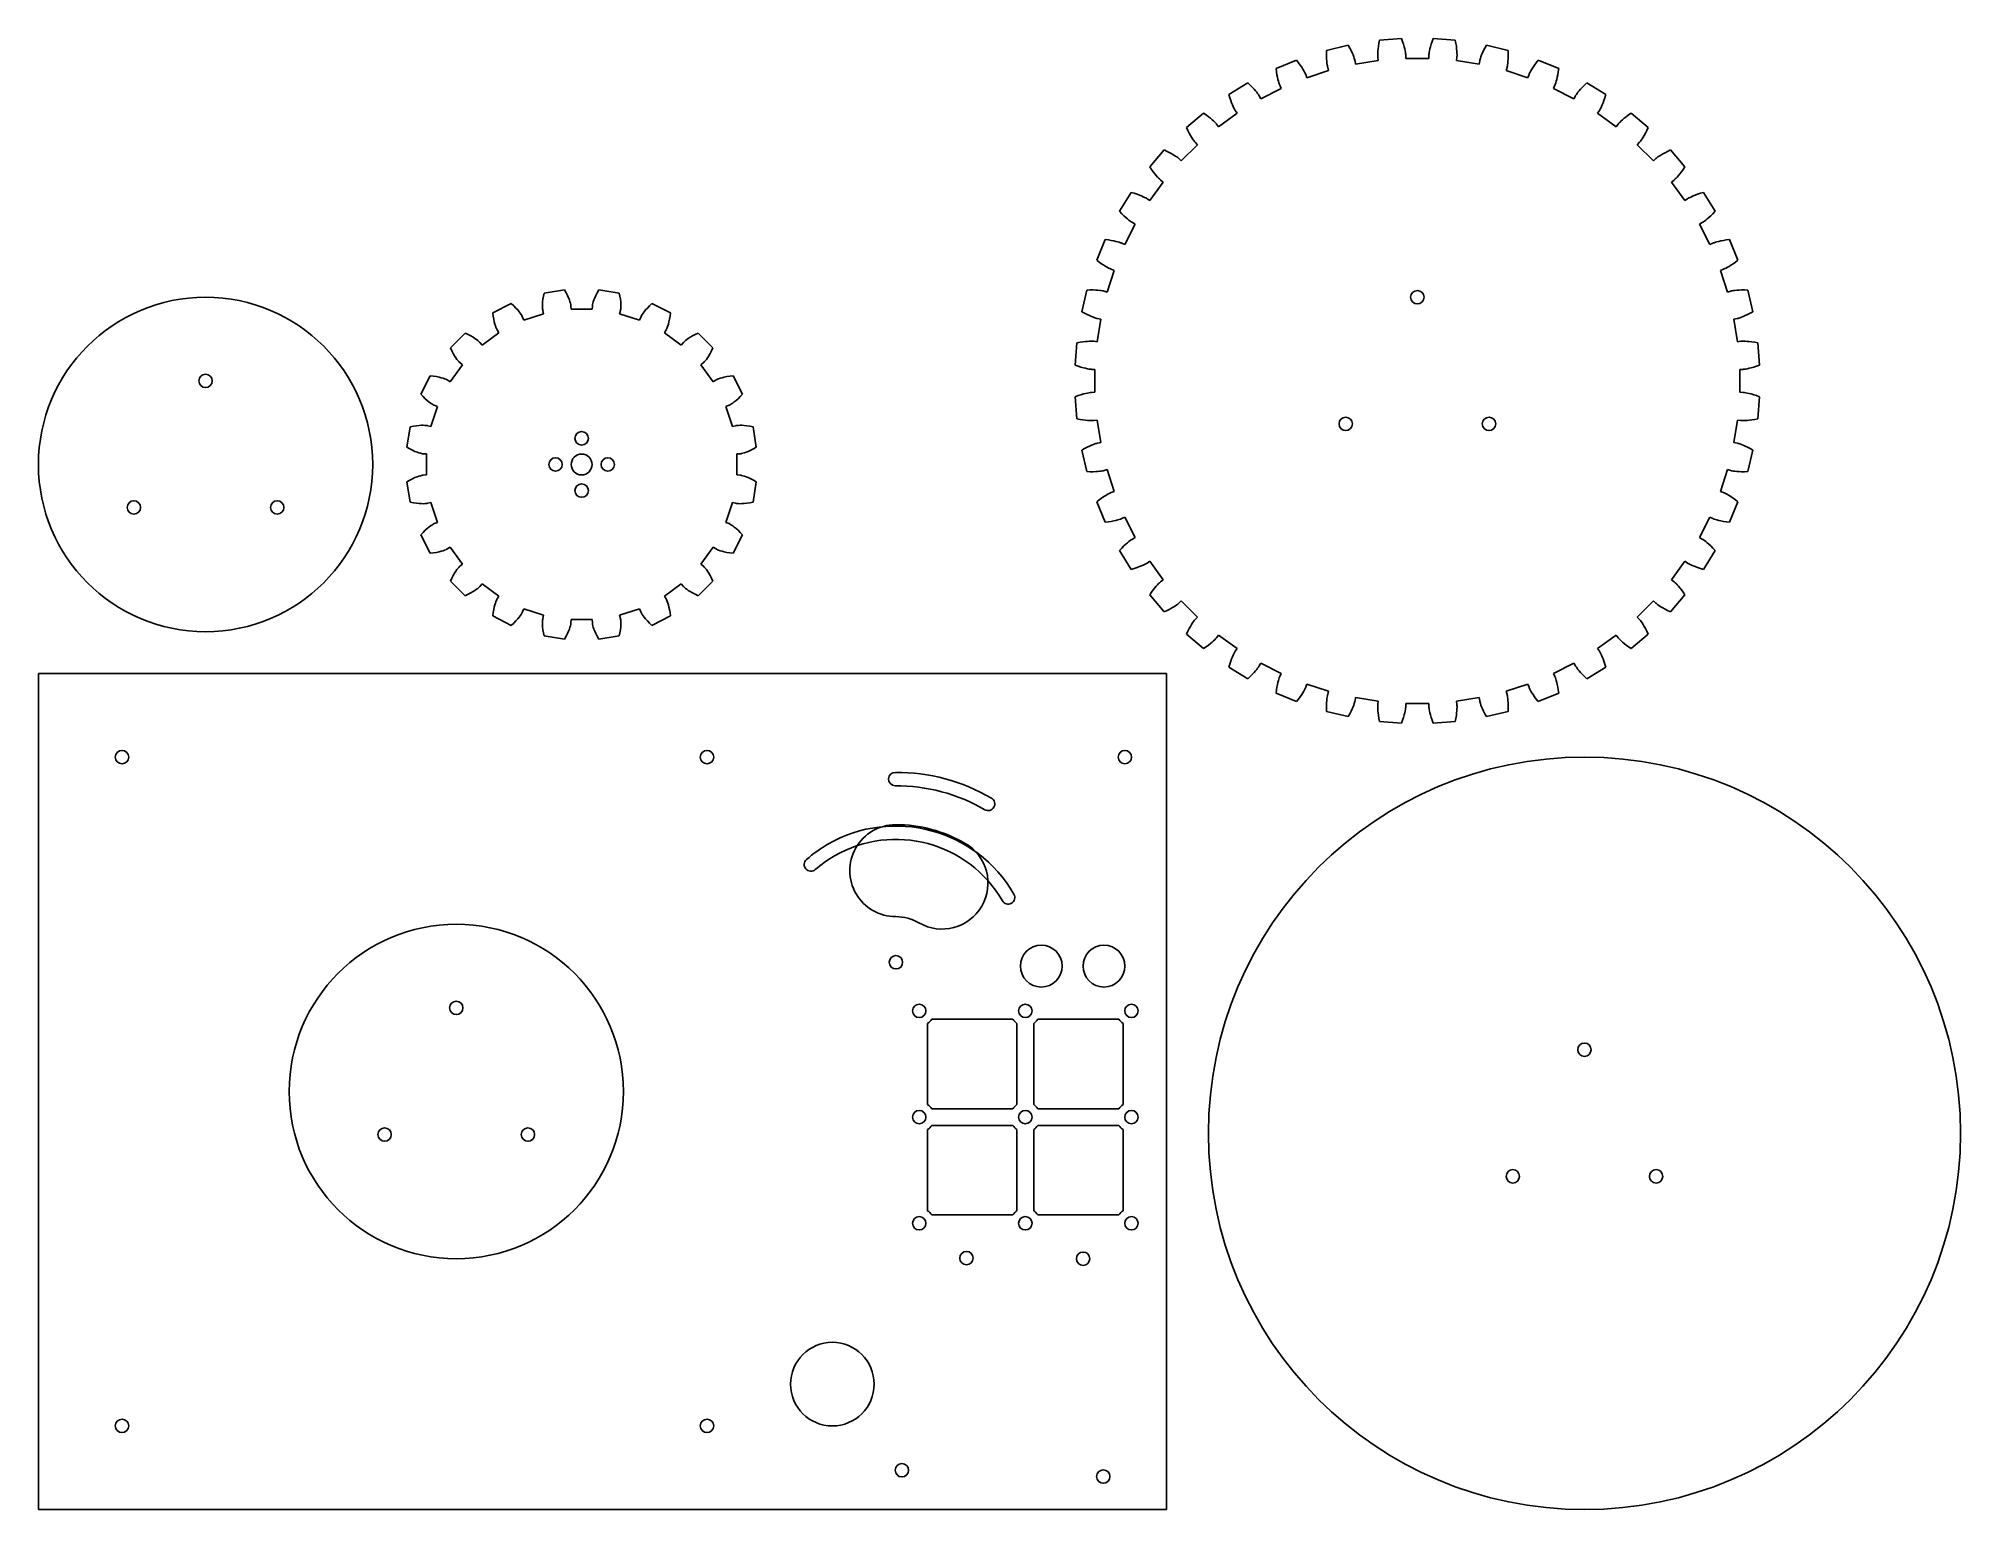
# Model space of a CAD drawing. Extents: x -100 to 360, y -300 to 52.
import ezdxf

# ---------------------------------------------------------------- set-up
doc = ezdxf.new("R2010")
doc.units = 0
doc.layers.add('gear', color=7, linetype='Continuous', true_color=0xffffff)

msp = doc.modelspace()

# ---------------------------------------------------------------- linework, layer by layer
at = {"layer": 'gear', "color": 1, "true_color": 0xff0000}
for p, q in [((220.67, 50.04), (220.78, 50.73)), ((220.78, 50.73), (220.92, 51.5)), ((226.22, 51.91), (220.92, 51.5)), ((226.48, 51.18), (226.22, 51.91)), ((226.69, 50.52), (226.48, 51.18)), ((233.31, 50.52), (233.52, 51.18)), ((233.52, 51.18), (233.78, 51.91)), ((239.08, 51.5), (233.78, 51.91)), ((239.22, 50.73), (239.08, 51.5)), ((239.33, 50.04), (239.22, 50.73)), ((201.09, 46.73), (196.18, 44.7)), ((201.57, 46.12), (201.09, 46.73)), ((201.98, 45.55), (201.57, 46.12)), ((208.26, 48.29), (208.29, 49.07)), ((208.26, 47.6), (208.26, 48.29)), ((208.29, 46.98), (208.26, 47.6)), ((213.45, 50.31), (208.29, 49.07)), ((208.32, 46.45), (208.29, 46.98)), ((208.37, 46), (208.32, 46.45)), ((213.82, 49.63), (213.45, 50.31)), ((214.14, 49.01), (213.82, 49.63)), ((214.4, 48.45), (214.14, 49.01)), ((214.61, 47.96), (214.4, 48.45)), ((214.77, 47.54), (214.61, 47.96)), ((214.9, 47.19), (214.77, 47.54)), ((214.98, 46.92), (214.9, 47.19)), ((215.04, 46.72), (214.98, 46.92)), ((215.07, 46.6), (215.04, 46.72)), ((215.08, 46.56), (215.07, 46.6)), ((215.08, 46.56), (215.23, 45.77)), ((220.63, 46.63), (215.23, 45.77)), ((220.51, 48.08), (220.52, 48.45)), ((220.51, 47.79), (220.51, 48.08)), ((220.52, 47.59), (220.51, 47.79)), ((220.52, 48.45), (220.55, 48.9)), ((220.53, 47.46), (220.52, 47.59)), ((220.54, 47.42), (220.53, 47.46)), ((220.54, 47.42), (220.63, 46.63)), ((220.55, 48.9), (220.6, 49.43)), ((220.6, 49.43), (220.67, 50.04)), ((226.86, 49.92), (226.69, 50.52)), ((226.99, 49.41), (226.86, 49.92)), ((227.09, 48.97), (226.99, 49.41)), ((227.16, 48.6), (227.09, 48.97)), ((227.2, 48.32), (227.16, 48.6)), ((227.22, 48.11), (227.2, 48.32)), ((227.23, 47.99), (227.22, 48.11)), ((227.24, 47.95), (227.23, 47.99)), ((227.24, 47.95), (227.26, 47.15)), ((232.74, 47.15), (227.26, 47.15)), ((232.76, 47.95), (232.74, 47.15)), ((232.76, 47.95), (232.77, 47.99)), ((232.77, 47.99), (232.78, 48.11)), ((232.78, 48.11), (232.8, 48.32)), ((232.8, 48.32), (232.84, 48.6)), ((232.84, 48.6), (232.91, 48.97)), ((232.91, 48.97), (233.01, 49.41)), ((233.01, 49.41), (233.14, 49.92)), ((233.14, 49.92), (233.31, 50.52)), ((239.4, 49.43), (239.33, 50.04)), ((239.46, 47.42), (239.37, 46.63)), ((244.77, 45.77), (239.37, 46.63)), ((239.45, 48.9), (239.4, 49.43)), ((239.48, 48.45), (239.45, 48.9)), ((239.46, 47.42), (239.47, 47.46)), ((239.47, 47.46), (239.48, 47.59)), ((239.49, 48.08), (239.48, 48.45)), ((239.48, 47.59), (239.49, 47.79)), ((239.49, 47.79), (239.49, 48.08)), ((244.92, 46.56), (244.77, 45.77)), ((244.92, 46.56), (244.93, 46.6)), ((244.93, 46.6), (244.96, 46.72)), ((244.96, 46.72), (245.02, 46.92)), ((245.02, 46.92), (245.1, 47.19)), ((245.1, 47.19), (245.23, 47.54)), ((245.23, 47.54), (245.39, 47.96)), ((245.39, 47.96), (245.6, 48.45)), ((245.6, 48.45), (245.86, 49.01)), ((245.86, 49.01), (246.18, 49.63)), ((246.18, 49.63), (246.55, 50.31)), ((251.71, 49.07), (246.55, 50.31)), ((251.63, 46), (251.68, 46.45)), ((251.68, 46.45), (251.71, 46.98)), ((251.74, 48.29), (251.71, 49.07)), ((251.71, 46.98), (251.74, 47.6)), ((251.74, 47.6), (251.74, 48.29)), ((258.02, 45.55), (258.43, 46.12)), ((258.43, 46.12), (258.91, 46.73)), ((263.82, 44.7), (258.91, 46.73)), ((196.28, 43.93), (196.18, 44.7)), ((196.39, 43.24), (196.28, 43.93)), ((196.51, 42.64), (196.39, 43.24)), ((196.63, 42.12), (196.51, 42.64)), ((196.74, 41.68), (196.63, 42.12)), ((196.85, 41.33), (196.74, 41.68)), ((202.32, 45.04), (201.98, 45.55)), ((202.6, 44.59), (202.32, 45.04)), ((202.83, 44.2), (202.6, 44.59)), ((203.01, 43.88), (202.83, 44.2)), ((203.13, 43.62), (203.01, 43.88)), ((203.22, 43.43), (203.13, 43.62)), ((203.27, 43.32), (203.22, 43.43)), ((203.28, 43.28), (203.27, 43.32)), ((203.28, 43.28), (203.56, 42.53)), ((208.76, 44.22), (203.56, 42.53)), ((208.42, 45.63), (208.37, 46)), ((208.46, 45.35), (208.42, 45.63)), ((208.5, 45.15), (208.46, 45.35)), ((208.53, 45.03), (208.5, 45.15)), ((208.54, 44.99), (208.53, 45.03)), ((208.54, 44.99), (208.76, 44.22)), ((251.46, 44.99), (251.24, 44.22)), ((256.44, 42.53), (251.24, 44.22)), ((251.46, 44.99), (251.47, 45.03)), ((251.47, 45.03), (251.5, 45.15)), ((251.5, 45.15), (251.54, 45.35)), ((251.54, 45.35), (251.58, 45.63)), ((251.58, 45.63), (251.63, 46)), ((256.72, 43.28), (256.44, 42.53)), ((256.72, 43.28), (256.73, 43.32)), ((256.73, 43.32), (256.78, 43.43)), ((256.78, 43.43), (256.87, 43.62)), ((256.87, 43.62), (256.99, 43.88)), ((256.99, 43.88), (257.17, 44.2)), ((257.17, 44.2), (257.4, 44.59)), ((257.4, 44.59), (257.68, 45.04)), ((257.68, 45.04), (258.02, 45.55)), ((263.15, 41.33), (263.26, 41.68)), ((263.26, 41.68), (263.37, 42.12)), ((263.37, 42.12), (263.49, 42.64)), ((263.49, 42.64), (263.61, 43.24)), ((263.61, 43.24), (263.72, 43.93)), ((263.72, 43.93), (263.82, 44.7)), ((189.44, 41.27), (184.91, 38.49)), ((185.13, 37.74), (184.91, 38.49)), ((185.35, 37.08), (185.13, 37.74)), ((185.56, 36.5), (185.35, 37.08)), ((190.01, 40.73), (189.44, 41.27)), ((190.5, 40.24), (190.01, 40.73)), ((190.92, 39.79), (190.5, 40.24)), ((191.27, 39.39), (190.92, 39.79)), ((191.56, 39.04), (191.27, 39.39)), ((191.78, 38.74), (191.56, 39.04)), ((191.95, 38.51), (191.78, 38.74)), ((192.06, 38.34), (191.95, 38.51)), ((192.13, 38.24), (192.06, 38.34)), ((192.15, 38.2), (192.13, 38.24)), ((192.15, 38.2), (192.54, 37.5)), ((197.41, 39.98), (192.54, 37.5)), ((196.94, 41.05), (196.85, 41.33)), ((197.01, 40.86), (196.94, 41.05)), ((197.06, 40.75), (197.01, 40.86)), ((197.07, 40.71), (197.06, 40.75)), ((197.07, 40.71), (197.41, 39.98)), ((262.93, 40.71), (262.59, 39.98)), ((267.46, 37.5), (262.59, 39.98)), ((262.93, 40.71), (262.94, 40.75)), ((262.94, 40.75), (262.99, 40.86)), ((262.99, 40.86), (263.06, 41.05)), ((263.06, 41.05), (263.15, 41.33)), ((267.85, 38.2), (267.46, 37.5)), ((267.85, 38.2), (267.87, 38.24)), ((267.87, 38.24), (267.94, 38.34)), ((267.94, 38.34), (268.05, 38.51)), ((268.05, 38.51), (268.22, 38.74)), ((268.22, 38.74), (268.44, 39.04)), ((268.44, 39.04), (268.73, 39.39)), ((268.73, 39.39), (269.08, 39.79)), ((269.08, 39.79), (269.5, 40.24)), ((269.5, 40.24), (269.99, 40.73)), ((269.99, 40.73), (270.56, 41.27)), ((275.09, 38.49), (270.56, 41.27)), ((274.44, 36.5), (274.65, 37.08)), ((274.65, 37.08), (274.87, 37.74)), ((274.87, 37.74), (275.09, 38.49)), ((178.79, 34.05), (174.75, 30.6)), ((179.44, 33.61), (178.79, 34.05)), ((180, 33.19), (179.44, 33.61)), ((180.48, 32.82), (180, 33.19)), ((180.89, 32.47), (180.48, 32.82)), ((181.23, 32.17), (180.89, 32.47)), ((186.86, 34.02), (182.44, 30.81)), ((185.76, 36.01), (185.56, 36.5)), ((185.94, 35.6), (185.76, 36.01)), ((186.1, 35.26), (185.94, 35.6)), ((186.23, 35.01), (186.1, 35.26)), ((186.33, 34.83), (186.23, 35.01)), ((186.4, 34.72), (186.33, 34.83)), ((186.42, 34.69), (186.4, 34.72)), ((186.42, 34.69), (186.86, 34.02)), ((273.58, 34.69), (273.14, 34.02)), ((277.56, 30.81), (273.14, 34.02)), ((273.58, 34.69), (273.6, 34.72)), ((273.6, 34.72), (273.67, 34.83)), ((273.67, 34.83), (273.77, 35.01)), ((273.77, 35.01), (273.9, 35.26)), ((273.9, 35.26), (274.06, 35.6)), ((274.06, 35.6), (274.24, 36.01)), ((274.24, 36.01), (274.44, 36.5)), ((278.77, 32.17), (279.11, 32.47)), ((279.11, 32.47), (279.52, 32.82)), ((279.52, 32.82), (280, 33.19)), ((280, 33.19), (280.56, 33.61)), ((280.56, 33.61), (281.21, 34.05)), ((285.25, 30.6), (281.21, 34.05)), ((175.09, 29.89), (174.75, 30.6)), ((175.41, 29.27), (175.09, 29.89)), ((175.7, 28.73), (175.41, 29.27)), ((175.98, 28.27), (175.7, 28.73)), ((176.22, 27.9), (175.98, 28.27)), ((176.43, 27.59), (176.22, 27.9)), ((181.5, 31.92), (181.23, 32.17)), ((181.7, 31.71), (181.5, 31.92)), ((181.84, 31.56), (181.7, 31.71)), ((181.92, 31.47), (181.84, 31.56)), ((181.95, 31.44), (181.92, 31.47)), ((181.95, 31.44), (182.44, 30.81)), ((278.05, 31.44), (277.56, 30.81)), ((278.05, 31.44), (278.08, 31.47)), ((278.08, 31.47), (278.16, 31.56)), ((278.16, 31.56), (278.3, 31.71)), ((278.3, 31.71), (278.5, 31.92)), ((278.5, 31.92), (278.77, 32.17)), ((283.57, 27.59), (283.78, 27.9)), ((283.78, 27.9), (284.02, 28.27)), ((284.02, 28.27), (284.3, 28.73)), ((284.3, 28.73), (284.59, 29.27)), ((284.59, 29.27), (284.91, 29.89)), ((284.91, 29.89), (285.25, 30.6)), ((169.4, 25.25), (165.95, 21.21)), ((170.11, 24.91), (169.4, 25.25)), ((170.73, 24.59), (170.11, 24.91)), ((171.27, 24.3), (170.73, 24.59)), ((171.73, 24.02), (171.27, 24.3)), ((172.1, 23.78), (171.73, 24.02)), ((172.41, 23.57), (172.1, 23.78)), ((172.64, 23.4), (172.41, 23.57)), ((172.8, 23.27), (172.64, 23.4)), ((172.9, 23.19), (172.8, 23.27)), ((172.93, 23.17), (172.9, 23.19)), ((172.93, 23.17), (173.51, 22.62)), ((177.38, 26.49), (173.51, 22.62)), ((176.6, 27.36), (176.43, 27.59)), ((176.73, 27.2), (176.6, 27.36)), ((176.81, 27.1), (176.73, 27.2)), ((176.83, 27.07), (176.81, 27.1)), ((176.83, 27.07), (177.38, 26.49)), ((283.17, 27.07), (282.62, 26.49)), ((286.49, 22.62), (282.62, 26.49)), ((283.17, 27.07), (283.19, 27.1)), ((283.19, 27.1), (283.27, 27.2)), ((283.27, 27.2), (283.4, 27.36)), ((283.4, 27.36), (283.57, 27.59)), ((287.07, 23.17), (286.49, 22.62)), ((287.07, 23.17), (287.1, 23.19)), ((287.1, 23.19), (287.2, 23.27)), ((287.2, 23.27), (287.36, 23.4)), ((287.36, 23.4), (287.59, 23.57)), ((287.59, 23.57), (287.9, 23.78)), ((287.9, 23.78), (288.27, 24.02)), ((288.27, 24.02), (288.73, 24.3)), ((288.73, 24.3), (289.27, 24.59)), ((289.27, 24.59), (289.89, 24.91)), ((289.89, 24.91), (290.6, 25.25)), ((294.05, 21.21), (290.6, 25.25)), ((166.39, 20.56), (165.95, 21.21)), ((166.81, 20), (166.39, 20.56)), ((167.18, 19.52), (166.81, 20)), ((167.53, 19.11), (167.18, 19.52)), ((167.83, 18.77), (167.53, 19.11)), ((168.08, 18.5), (167.83, 18.77)), ((168.29, 18.3), (168.08, 18.5)), ((291.71, 18.3), (291.92, 18.5)), ((291.92, 18.5), (292.17, 18.77)), ((292.17, 18.77), (292.47, 19.11)), ((292.47, 19.11), (292.82, 19.52)), ((292.82, 19.52), (293.19, 20)), ((293.19, 20), (293.61, 20.56)), ((293.61, 20.56), (294.05, 21.21)), ((161.51, 15.09), (158.73, 10.56)), ((162.26, 14.87), (161.51, 15.09)), ((162.92, 14.65), (162.26, 14.87)), ((163.5, 14.44), (162.92, 14.65)), ((163.99, 14.24), (163.5, 14.44)), ((164.4, 14.06), (163.99, 14.24)), ((164.74, 13.9), (164.4, 14.06)), ((164.99, 13.77), (164.74, 13.9)), ((169.19, 17.56), (165.98, 13.14)), ((168.44, 18.16), (168.29, 18.3)), ((168.53, 18.08), (168.44, 18.16)), ((168.56, 18.05), (168.53, 18.08)), ((168.56, 18.05), (169.19, 17.56)), ((291.44, 18.05), (290.81, 17.56)), ((294.02, 13.14), (290.81, 17.56)), ((291.44, 18.05), (291.47, 18.08)), ((291.47, 18.08), (291.56, 18.16)), ((291.56, 18.16), (291.71, 18.3)), ((295.01, 13.77), (295.26, 13.9)), ((295.26, 13.9), (295.6, 14.06)), ((295.6, 14.06), (296.01, 14.24)), ((296.01, 14.24), (296.5, 14.44)), ((296.5, 14.44), (297.08, 14.65)), ((297.08, 14.65), (297.74, 14.87)), ((297.74, 14.87), (298.49, 15.09)), ((301.27, 10.56), (298.49, 15.09)), ((159.27, 9.99), (158.73, 10.56)), ((159.76, 9.5), (159.27, 9.99)), ((160.21, 9.08), (159.76, 9.5)), ((165.17, 13.67), (164.99, 13.77)), ((165.28, 13.6), (165.17, 13.67)), ((165.31, 13.58), (165.28, 13.6)), ((165.31, 13.58), (165.98, 13.14)), ((294.69, 13.58), (294.02, 13.14)), ((294.69, 13.58), (294.72, 13.6)), ((294.72, 13.6), (294.83, 13.67)), ((294.83, 13.67), (295.01, 13.77)), ((299.79, 9.08), (300.24, 9.5)), ((300.24, 9.5), (300.73, 9.99)), ((300.73, 9.99), (301.27, 10.56)), ((162.5, 7.46), (160.02, 2.59)), ((160.61, 8.73), (160.21, 9.08)), ((160.96, 8.44), (160.61, 8.73)), ((161.26, 8.22), (160.96, 8.44)), ((161.49, 8.05), (161.26, 8.22)), ((161.66, 7.94), (161.49, 8.05)), ((161.76, 7.87), (161.66, 7.94)), ((161.8, 7.85), (161.76, 7.87)), ((161.8, 7.85), (162.5, 7.46)), ((298.2, 7.85), (297.5, 7.46)), ((299.98, 2.59), (297.5, 7.46)), ((298.2, 7.85), (298.24, 7.87)), ((298.24, 7.87), (298.34, 7.94)), ((298.34, 7.94), (298.51, 8.05)), ((298.51, 8.05), (298.74, 8.22)), ((298.74, 8.22), (299.04, 8.44)), ((299.04, 8.44), (299.39, 8.73)), ((299.39, 8.73), (299.79, 9.08)), ((155.3, 3.82), (153.27, -1.09)), ((156.07, 3.72), (155.3, 3.82)), ((156.76, 3.61), (156.07, 3.72)), ((157.36, 3.49), (156.76, 3.61)), ((157.88, 3.37), (157.36, 3.49)), ((158.32, 3.26), (157.88, 3.37)), ((158.67, 3.15), (158.32, 3.26)), ((158.95, 3.06), (158.67, 3.15)), ((159.14, 2.99), (158.95, 3.06)), ((159.25, 2.94), (159.14, 2.99)), ((159.29, 2.93), (159.25, 2.94)), ((159.29, 2.93), (160.02, 2.59)), ((300.71, 2.93), (299.98, 2.59)), ((300.71, 2.93), (300.75, 2.94)), ((300.75, 2.94), (300.86, 2.99)), ((300.86, 2.99), (301.05, 3.06)), ((301.05, 3.06), (301.33, 3.15)), ((301.33, 3.15), (301.68, 3.26)), ((301.68, 3.26), (302.12, 3.37)), ((302.12, 3.37), (302.64, 3.49)), ((302.64, 3.49), (303.24, 3.61)), ((303.24, 3.61), (303.93, 3.72)), ((303.93, 3.72), (304.7, 3.82)), ((306.73, -1.09), (304.7, 3.82)), ((153.88, -1.57), (153.27, -1.09)), ((154.45, -1.98), (153.88, -1.57)), ((154.96, -2.32), (154.45, -1.98)), ((155.41, -2.6), (154.96, -2.32)), ((155.8, -2.83), (155.41, -2.6)), ((157.47, -3.56), (155.78, -8.76)), ((156.12, -3.01), (155.8, -2.83)), ((156.38, -3.13), (156.12, -3.01)), ((156.57, -3.22), (156.38, -3.13)), ((156.68, -3.27), (156.57, -3.22)), ((156.72, -3.28), (156.68, -3.27)), ((156.72, -3.28), (157.47, -3.56)), ((303.28, -3.28), (302.53, -3.56)), ((304.22, -8.76), (302.53, -3.56)), ((303.28, -3.28), (303.32, -3.27)), ((303.32, -3.27), (303.43, -3.22)), ((303.43, -3.22), (303.62, -3.13)), ((303.62, -3.13), (303.88, -3.01)), ((303.88, -3.01), (304.2, -2.83)), ((304.2, -2.83), (304.59, -2.6)), ((304.59, -2.6), (305.04, -2.32)), ((305.04, -2.32), (305.55, -1.98)), ((305.55, -1.98), (306.12, -1.57)), ((306.12, -1.57), (306.73, -1.09)), ((20.84, -9.76), (21, -8.98)), ((25.88, -8.2), (21, -8.98)), ((26.28, -8.9), (25.88, -8.2)), ((26.6, -9.54), (26.28, -8.9)), ((33.4, -9.54), (33.72, -8.9)), ((33.72, -8.9), (34.12, -8.2)), ((39, -8.98), (34.12, -8.2)), ((39.16, -9.76), (39, -8.98)), ((150.93, -8.29), (149.69, -13.45)), ((151.71, -8.26), (150.93, -8.29)), ((152.4, -8.26), (151.71, -8.26)), ((153.02, -8.29), (152.4, -8.26)), ((153.55, -8.32), (153.02, -8.29)), ((154, -8.37), (153.55, -8.32)), ((154.37, -8.42), (154, -8.37)), ((154.65, -8.46), (154.37, -8.42)), ((154.85, -8.5), (154.65, -8.46)), ((154.97, -8.53), (154.85, -8.5)), ((155.01, -8.54), (154.97, -8.53)), ((155.01, -8.54), (155.78, -8.76)), ((304.99, -8.54), (304.22, -8.76)), ((304.99, -8.54), (305.03, -8.53)), ((305.03, -8.53), (305.15, -8.5)), ((305.15, -8.5), (305.35, -8.46)), ((305.35, -8.46), (305.63, -8.42)), ((305.63, -8.42), (306, -8.37)), ((306, -8.37), (306.45, -8.32)), ((306.45, -8.32), (306.98, -8.29)), ((306.98, -8.29), (307.6, -8.26)), ((307.6, -8.26), (308.29, -8.26)), ((308.29, -8.26), (309.07, -8.29)), ((310.31, -13.45), (309.07, -8.29)), ((13.17, -11.52), (8.76, -13.76)), ((8.85, -14.56), (8.76, -13.76)), ((13.76, -12.06), (13.17, -11.52)), ((14.26, -12.57), (13.76, -12.06)), ((14.69, -13.04), (14.26, -12.57)), ((15.03, -13.46), (14.69, -13.04)), ((15.31, -13.83), (15.03, -13.46)), ((20.62, -12.1), (20.63, -11.64)), ((20.64, -12.48), (20.62, -12.1)), ((20.63, -11.64), (20.66, -11.09)), ((20.66, -12.78), (20.64, -12.48)), ((20.66, -11.09), (20.73, -10.47)), ((20.69, -12.99), (20.66, -12.78)), ((20.71, -13.11), (20.69, -12.99)), ((20.72, -13.15), (20.71, -13.11)), ((20.72, -13.15), (20.91, -13.93)), ((20.73, -10.47), (20.84, -9.76)), ((26.86, -10.11), (26.6, -9.54)), ((27.06, -10.62), (26.86, -10.11)), ((27.21, -11.06), (27.06, -10.62)), ((27.31, -11.43), (27.21, -11.06)), ((27.38, -11.71), (27.31, -11.43)), ((27.42, -11.92), (27.38, -11.71)), ((27.44, -12.04), (27.42, -11.92)), ((27.44, -12.09), (27.44, -12.04)), ((27.44, -12.09), (27.49, -12.88)), ((32.51, -12.88), (27.49, -12.88)), ((32.56, -12.09), (32.51, -12.88)), ((32.56, -12.04), (32.58, -11.92)), ((32.56, -12.09), (32.56, -12.04)), ((32.58, -11.92), (32.62, -11.71)), ((32.62, -11.71), (32.69, -11.43)), ((32.69, -11.43), (32.79, -11.06)), ((32.79, -11.06), (32.94, -10.62)), ((32.94, -10.62), (33.14, -10.11)), ((33.14, -10.11), (33.4, -9.54)), ((39.28, -13.15), (39.09, -13.93)), ((39.27, -10.47), (39.16, -9.76)), ((39.34, -11.09), (39.27, -10.47)), ((39.28, -13.15), (39.29, -13.11)), ((39.29, -13.11), (39.31, -12.99)), ((39.31, -12.99), (39.34, -12.78)), ((39.37, -11.64), (39.34, -11.09)), ((39.34, -12.78), (39.36, -12.48)), ((39.36, -12.48), (39.38, -12.1)), ((39.38, -12.1), (39.37, -11.64)), ((44.69, -13.83), (44.97, -13.46)), ((44.97, -13.46), (45.31, -13.04)), ((45.31, -13.04), (45.74, -12.57)), ((45.74, -12.57), (46.24, -12.06)), ((46.24, -12.06), (46.83, -11.52)), ((51.24, -13.76), (46.83, -11.52)), ((51.15, -14.56), (51.24, -13.76)), ((150.37, -13.82), (149.69, -13.45)), ((309.63, -13.82), (310.31, -13.45)), ((8.97, -15.27), (8.85, -14.56)), ((9.1, -15.88), (8.97, -15.27)), ((9.24, -16.41), (9.1, -15.88)), ((9.37, -16.86), (9.24, -16.41)), ((9.5, -17.21), (9.37, -16.86)), ((9.62, -17.48), (9.5, -17.21)), ((9.71, -17.67), (9.62, -17.48)), ((9.76, -17.79), (9.71, -17.67)), ((9.79, -17.82), (9.76, -17.79)), ((9.79, -17.82), (10.21, -18.5)), ((15.52, -14.14), (15.31, -13.83)), ((15.68, -14.4), (15.52, -14.14)), ((15.78, -14.58), (15.68, -14.4)), ((15.83, -14.69), (15.78, -14.58)), ((15.85, -14.73), (15.83, -14.69)), ((15.85, -14.73), (16.15, -15.48)), ((20.91, -13.93), (16.15, -15.48)), ((43.85, -15.48), (39.09, -13.93)), ((44.15, -14.73), (43.85, -15.48)), ((44.15, -14.73), (44.17, -14.69)), ((44.17, -14.69), (44.22, -14.58)), ((44.22, -14.58), (44.32, -14.4)), ((44.32, -14.4), (44.48, -14.14)), ((44.48, -14.14), (44.69, -13.83)), ((50.21, -17.82), (49.79, -18.5)), ((50.21, -17.82), (50.24, -17.79)), ((50.24, -17.79), (50.29, -17.67)), ((50.29, -17.67), (50.38, -17.48)), ((50.38, -17.48), (50.5, -17.21)), ((50.5, -17.21), (50.63, -16.86)), ((50.63, -16.86), (50.76, -16.41)), ((50.76, -16.41), (50.9, -15.88)), ((50.9, -15.88), (51.03, -15.27)), ((51.03, -15.27), (51.15, -14.56)), ((150.99, -14.14), (150.37, -13.82)), ((151.55, -14.4), (150.99, -14.14)), ((152.04, -14.61), (151.55, -14.4)), ((152.46, -14.77), (152.04, -14.61)), ((152.81, -14.9), (152.46, -14.77)), ((153.08, -14.98), (152.81, -14.9)), ((153.28, -15.04), (153.08, -14.98)), ((153.4, -15.07), (153.28, -15.04)), ((154.23, -15.23), (153.37, -20.63)), ((153.44, -15.08), (153.4, -15.07)), ((153.44, -15.08), (154.23, -15.23)), ((306.56, -15.08), (305.77, -15.23)), ((306.63, -20.63), (305.77, -15.23)), ((306.56, -15.08), (306.6, -15.07)), ((306.6, -15.07), (306.72, -15.04)), ((306.72, -15.04), (306.92, -14.98)), ((306.92, -14.98), (307.19, -14.9)), ((307.19, -14.9), (307.54, -14.77)), ((307.54, -14.77), (307.96, -14.61)), ((307.96, -14.61), (308.45, -14.4)), ((308.45, -14.4), (309.01, -14.14)), ((309.01, -14.14), (309.63, -13.82)), ((2.1, -18.61), (-1.39, -22.1)), ((-1.06, -22.83), (-1.39, -22.1)), ((-0.74, -23.47), (-1.06, -22.83)), ((2.83, -18.94), (2.1, -18.61)), ((3.47, -19.26), (2.83, -18.94)), ((4.01, -19.58), (3.47, -19.26)), ((4.47, -19.87), (4.01, -19.58)), ((4.85, -20.14), (4.47, -19.87)), ((5.15, -20.37), (4.85, -20.14)), ((5.37, -20.57), (5.15, -20.37)), ((5.53, -20.71), (5.37, -20.57)), ((5.62, -20.8), (5.53, -20.71)), ((5.64, -20.83), (5.62, -20.8)), ((5.64, -20.83), (6.16, -21.45)), ((10.21, -18.5), (6.16, -21.45)), ((53.84, -21.45), (49.79, -18.5)), ((54.36, -20.83), (53.84, -21.45)), ((54.36, -20.83), (54.38, -20.8)), ((54.38, -20.8), (54.47, -20.71)), ((54.47, -20.71), (54.63, -20.57)), ((54.63, -20.57), (54.85, -20.37)), ((54.85, -20.37), (55.15, -20.14)), ((55.15, -20.14), (55.53, -19.87)), ((55.53, -19.87), (55.99, -19.58)), ((55.99, -19.58), (56.53, -19.26)), ((56.53, -19.26), (57.17, -18.94)), ((57.17, -18.94), (57.9, -18.61)), ((61.39, -22.1), (57.9, -18.61)), ((60.74, -23.47), (61.06, -22.83)), ((61.06, -22.83), (61.39, -22.1)), ((148.5, -20.92), (148.09, -26.22)), ((149.27, -20.78), (148.5, -20.92)), ((149.96, -20.67), (149.27, -20.78)), ((150.57, -20.6), (149.96, -20.67)), ((151.1, -20.55), (150.57, -20.6)), ((151.55, -20.52), (151.1, -20.55)), ((151.92, -20.51), (151.55, -20.52)), ((152.21, -20.51), (151.92, -20.51)), ((152.41, -20.52), (152.21, -20.51)), ((152.54, -20.53), (152.41, -20.52)), ((152.58, -20.54), (152.54, -20.53)), ((152.58, -20.54), (153.37, -20.63)), ((307.42, -20.54), (306.63, -20.63)), ((307.42, -20.54), (307.46, -20.53)), ((307.46, -20.53), (307.59, -20.52)), ((307.59, -20.52), (307.79, -20.51)), ((307.79, -20.51), (308.08, -20.51)), ((308.08, -20.51), (308.45, -20.52)), ((308.45, -20.52), (308.9, -20.55)), ((308.9, -20.55), (309.43, -20.6)), ((309.43, -20.6), (310.04, -20.67)), ((310.04, -20.67), (310.73, -20.78)), ((310.73, -20.78), (311.5, -20.92)), ((311.91, -26.22), (311.5, -20.92)), ((1.45, -26.16), (-1.5, -30.21)), ((-0.42, -24.01), (-0.74, -23.47)), ((-0.13, -24.47), (-0.42, -24.01)), ((0.14, -24.85), (-0.13, -24.47)), ((0.37, -25.15), (0.14, -24.85)), ((0.57, -25.37), (0.37, -25.15)), ((0.71, -25.53), (0.57, -25.37)), ((0.8, -25.62), (0.71, -25.53)), ((0.83, -25.64), (0.8, -25.62)), ((0.83, -25.64), (1.45, -26.16)), ((59.17, -25.64), (58.55, -26.16)), ((61.5, -30.21), (58.55, -26.16)), ((59.17, -25.64), (59.2, -25.62)), ((59.2, -25.62), (59.29, -25.53)), ((59.29, -25.53), (59.43, -25.37)), ((59.43, -25.37), (59.63, -25.15)), ((59.63, -25.15), (59.86, -24.85)), ((59.86, -24.85), (60.13, -24.47)), ((60.13, -24.47), (60.42, -24.01)), ((60.42, -24.01), (60.74, -23.47)), ((148.82, -26.48), (148.09, -26.22)), ((149.48, -26.69), (148.82, -26.48)), ((150.08, -26.86), (149.48, -26.69)), ((150.59, -26.99), (150.08, -26.86)), ((151.03, -27.09), (150.59, -26.99)), ((151.4, -27.16), (151.03, -27.09)), ((151.68, -27.2), (151.4, -27.16)), ((151.89, -27.22), (151.68, -27.2)), ((152.01, -27.23), (151.89, -27.22)), ((152.05, -27.24), (152.01, -27.23)), ((152.05, -27.24), (152.85, -27.26)), ((152.85, -27.26), (152.85, -32.74)), ((307.95, -27.24), (307.15, -27.26)), ((307.15, -32.74), (307.15, -27.26)), ((307.95, -27.24), (307.99, -27.23)), ((307.99, -27.23), (308.11, -27.22)), ((308.11, -27.22), (308.32, -27.2)), ((308.32, -27.2), (308.6, -27.16)), ((308.6, -27.16), (308.97, -27.09)), ((308.97, -27.09), (309.41, -26.99)), ((309.41, -26.99), (309.92, -26.86)), ((309.92, -26.86), (310.52, -26.69)), ((310.52, -26.69), (311.18, -26.48)), ((311.18, -26.48), (311.91, -26.22)), ((-6.24, -28.76), (-8.48, -33.17)), ((-5.44, -28.85), (-6.24, -28.76)), ((-4.73, -28.97), (-5.44, -28.85)), ((-4.12, -29.1), (-4.73, -28.97)), ((-3.59, -29.24), (-4.12, -29.1)), ((-3.14, -29.37), (-3.59, -29.24)), ((-2.79, -29.5), (-3.14, -29.37)), ((-2.52, -29.62), (-2.79, -29.5)), ((-2.33, -29.71), (-2.52, -29.62)), ((-2.21, -29.76), (-2.33, -29.71)), ((-2.18, -29.79), (-2.21, -29.76)), ((-2.18, -29.79), (-1.5, -30.21)), ((62.18, -29.79), (61.5, -30.21)), ((62.18, -29.79), (62.21, -29.76)), ((62.21, -29.76), (62.33, -29.71)), ((62.33, -29.71), (62.52, -29.62)), ((62.52, -29.62), (62.79, -29.5)), ((62.79, -29.5), (63.14, -29.37)), ((63.14, -29.37), (63.59, -29.24)), ((63.59, -29.24), (64.12, -29.1)), ((64.12, -29.1), (64.73, -28.97)), ((64.73, -28.97), (65.44, -28.85)), ((65.44, -28.85), (66.24, -28.76)), ((68.48, -33.17), (66.24, -28.76)), ((-7.94, -33.76), (-8.48, -33.17)), ((-7.43, -34.26), (-7.94, -33.76)), ((-6.96, -34.69), (-7.43, -34.26)), ((-6.54, -35.03), (-6.96, -34.69)), ((-6.17, -35.31), (-6.54, -35.03)), ((-5.86, -35.52), (-6.17, -35.31)), ((-4.52, -36.15), (-6.07, -40.91)), ((-5.6, -35.68), (-5.86, -35.52)), ((-5.42, -35.78), (-5.6, -35.68)), ((-5.31, -35.83), (-5.42, -35.78)), ((-5.27, -35.85), (-5.31, -35.83)), ((-5.27, -35.85), (-4.52, -36.15)), ((65.27, -35.85), (64.52, -36.15)), ((66.07, -40.91), (64.52, -36.15)), ((65.27, -35.85), (65.31, -35.83)), ((65.31, -35.83), (65.42, -35.78)), ((65.42, -35.78), (65.6, -35.68)), ((65.6, -35.68), (65.86, -35.52)), ((65.86, -35.52), (66.17, -35.31)), ((66.17, -35.31), (66.54, -35.03)), ((66.54, -35.03), (66.96, -34.69)), ((66.96, -34.69), (67.43, -34.26)), ((67.43, -34.26), (67.94, -33.76)), ((67.94, -33.76), (68.48, -33.17)), ((148.82, -33.52), (148.09, -33.78)), ((148.09, -33.78), (148.5, -39.08)), ((149.48, -33.31), (148.82, -33.52)), ((150.08, -33.14), (149.48, -33.31)), ((150.59, -33.01), (150.08, -33.14)), ((151.03, -32.91), (150.59, -33.01)), ((151.4, -32.84), (151.03, -32.91)), ((151.68, -32.8), (151.4, -32.84)), ((151.89, -32.78), (151.68, -32.8)), ((152.01, -32.77), (151.89, -32.78)), ((152.05, -32.76), (152.01, -32.77)), ((152.05, -32.76), (152.85, -32.74)), ((307.95, -32.76), (307.15, -32.74)), ((307.95, -32.76), (307.99, -32.77)), ((307.99, -32.77), (308.11, -32.78)), ((308.11, -32.78), (308.32, -32.8)), ((308.32, -32.8), (308.6, -32.84)), ((308.6, -32.84), (308.97, -32.91)), ((308.97, -32.91), (309.41, -33.01)), ((309.41, -33.01), (309.92, -33.14)), ((309.92, -33.14), (310.52, -33.31)), ((310.52, -33.31), (311.18, -33.52)), ((311.18, -33.52), (311.91, -33.78)), ((311.5, -39.08), (311.91, -33.78)), ((-11.02, -41), (-11.8, -45.88)), ((-10.24, -40.84), (-11.02, -41)), ((-9.53, -40.73), (-10.24, -40.84)), ((-8.91, -40.66), (-9.53, -40.73)), ((-8.36, -40.63), (-8.91, -40.66)), ((-7.9, -40.62), (-8.36, -40.63)), ((-7.52, -40.64), (-7.9, -40.62)), ((-7.22, -40.66), (-7.52, -40.64)), ((-7.01, -40.69), (-7.22, -40.66)), ((-6.89, -40.71), (-7.01, -40.69)), ((-6.85, -40.72), (-6.89, -40.71)), ((-6.85, -40.72), (-6.07, -40.91)), ((66.85, -40.72), (66.07, -40.91)), ((66.85, -40.72), (66.89, -40.71)), ((66.89, -40.71), (67.01, -40.69)), ((67.01, -40.69), (67.22, -40.66)), ((67.22, -40.66), (67.52, -40.64)), ((67.52, -40.64), (67.9, -40.62)), ((67.9, -40.62), (68.36, -40.63)), ((68.36, -40.63), (68.91, -40.66)), ((68.91, -40.66), (69.53, -40.73)), ((69.53, -40.73), (70.24, -40.84)), ((70.24, -40.84), (71.02, -41)), ((71.8, -45.88), (71.02, -41)), ((149.27, -39.22), (148.5, -39.08)), ((149.96, -39.33), (149.27, -39.22)), ((150.57, -39.4), (149.96, -39.33)), ((151.1, -39.45), (150.57, -39.4)), ((151.55, -39.48), (151.1, -39.45)), ((151.92, -39.49), (151.55, -39.48)), ((152.21, -39.49), (151.92, -39.49)), ((152.41, -39.48), (152.21, -39.49)), ((152.54, -39.47), (152.41, -39.48)), ((152.58, -39.46), (152.54, -39.47)), ((152.58, -39.46), (153.37, -39.37)), ((153.37, -39.37), (154.23, -44.77)), ((305.77, -44.77), (306.63, -39.37)), ((307.42, -39.46), (306.63, -39.37)), ((307.42, -39.46), (307.46, -39.47)), ((307.46, -39.47), (307.59, -39.48)), ((307.59, -39.48), (307.79, -39.49)), ((307.79, -39.49), (308.08, -39.49)), ((308.08, -39.49), (308.45, -39.48)), ((308.45, -39.48), (308.9, -39.45)), ((308.9, -39.45), (309.43, -39.4)), ((309.43, -39.4), (310.04, -39.33)), ((310.04, -39.33), (310.73, -39.22)), ((310.73, -39.22), (311.5, -39.08)), ((-11.1, -46.28), (-11.8, -45.88)), ((71.1, -46.28), (71.8, -45.88)), ((150.99, -45.86), (150.37, -46.18)), ((151.55, -45.6), (150.99, -45.86)), ((152.04, -45.39), (151.55, -45.6)), ((152.46, -45.23), (152.04, -45.39)), ((152.81, -45.1), (152.46, -45.23)), ((153.08, -45.02), (152.81, -45.1)), ((153.28, -44.96), (153.08, -45.02)), ((153.4, -44.93), (153.28, -44.96)), ((153.44, -44.92), (153.4, -44.93)), ((153.44, -44.92), (154.23, -44.77)), ((306.56, -44.92), (305.77, -44.77)), ((306.56, -44.92), (306.6, -44.93)), ((306.6, -44.93), (306.72, -44.96)), ((306.72, -44.96), (306.92, -45.02)), ((306.92, -45.02), (307.19, -45.1)), ((307.19, -45.1), (307.54, -45.23)), ((307.54, -45.23), (307.96, -45.39)), ((307.96, -45.39), (308.45, -45.6)), ((308.45, -45.6), (309.01, -45.86)), ((309.01, -45.86), (309.63, -46.18)), ((-10.46, -46.6), (-11.1, -46.28)), ((-9.89, -46.86), (-10.46, -46.6)), ((-9.38, -47.06), (-9.89, -46.86)), ((-8.94, -47.21), (-9.38, -47.06)), ((-8.57, -47.31), (-8.94, -47.21)), ((-8.29, -47.38), (-8.57, -47.31)), ((-8.08, -47.42), (-8.29, -47.38)), ((-7.96, -47.44), (-8.08, -47.42)), ((-7.91, -47.44), (-7.96, -47.44)), ((-7.91, -47.44), (-7.12, -47.49)), ((-7.12, -47.49), (-7.12, -52.51)), ((67.91, -47.44), (67.12, -47.49)), ((67.12, -52.51), (67.12, -47.49)), ((67.91, -47.44), (67.96, -47.44)), ((67.96, -47.44), (68.08, -47.42)), ((68.08, -47.42), (68.29, -47.38)), ((68.29, -47.38), (68.57, -47.31)), ((68.57, -47.31), (68.94, -47.21)), ((68.94, -47.21), (69.38, -47.06)), ((69.38, -47.06), (69.89, -46.86)), ((69.89, -46.86), (70.46, -46.6)), ((70.46, -46.6), (71.1, -46.28)), ((150.37, -46.18), (149.69, -46.55)), ((149.69, -46.55), (150.93, -51.71)), ((309.07, -51.71), (310.31, -46.55)), ((309.63, -46.18), (310.31, -46.55)), ((-11.1, -53.72), (-11.8, -54.12)), ((-11.8, -54.12), (-11.02, -59)), ((-10.46, -53.4), (-11.1, -53.72)), ((-9.89, -53.14), (-10.46, -53.4)), ((-9.38, -52.94), (-9.89, -53.14)), ((-8.94, -52.79), (-9.38, -52.94)), ((-8.57, -52.69), (-8.94, -52.79)), ((-8.29, -52.62), (-8.57, -52.69)), ((-8.08, -52.58), (-8.29, -52.62)), ((-7.96, -52.56), (-8.08, -52.58)), ((-7.91, -52.56), (-7.96, -52.56)), ((-7.91, -52.56), (-7.12, -52.51)), ((67.91, -52.56), (67.12, -52.51)), ((67.91, -52.56), (67.96, -52.56)), ((67.96, -52.56), (68.08, -52.58)), ((68.08, -52.58), (68.29, -52.62)), ((68.29, -52.62), (68.57, -52.69)), ((68.57, -52.69), (68.94, -52.79)), ((68.94, -52.79), (69.38, -52.94)), ((69.38, -52.94), (69.89, -53.14)), ((69.89, -53.14), (70.46, -53.4)), ((70.46, -53.4), (71.1, -53.72)), ((71.02, -59), (71.8, -54.12)), ((71.1, -53.72), (71.8, -54.12)), ((151.71, -51.74), (150.93, -51.71)), ((152.4, -51.74), (151.71, -51.74)), ((153.02, -51.71), (152.4, -51.74)), ((153.55, -51.68), (153.02, -51.71)), ((154, -51.63), (153.55, -51.68)), ((154.37, -51.58), (154, -51.63)), ((154.65, -51.54), (154.37, -51.58)), ((154.85, -51.5), (154.65, -51.54)), ((154.97, -51.47), (154.85, -51.5)), ((155.01, -51.46), (154.97, -51.47)), ((155.01, -51.46), (155.78, -51.24)), ((155.78, -51.24), (157.47, -56.44)), ((302.53, -56.44), (304.22, -51.24)), ((304.99, -51.46), (304.22, -51.24)), ((304.99, -51.46), (305.03, -51.47)), ((305.03, -51.47), (305.15, -51.5)), ((305.15, -51.5), (305.35, -51.54)), ((305.35, -51.54), (305.63, -51.58)), ((305.63, -51.58), (306, -51.63)), ((306, -51.63), (306.45, -51.68)), ((306.45, -51.68), (306.98, -51.71)), ((306.98, -51.71), (307.6, -51.74)), ((307.6, -51.74), (308.29, -51.74)), ((308.29, -51.74), (309.07, -51.71)), ((-10.24, -59.16), (-11.02, -59)), ((-9.53, -59.27), (-10.24, -59.16)), ((-8.91, -59.34), (-9.53, -59.27)), ((-8.36, -59.37), (-8.91, -59.34)), ((-7.9, -59.38), (-8.36, -59.37)), ((-7.52, -59.36), (-7.9, -59.38)), ((-7.22, -59.34), (-7.52, -59.36)), ((-7.01, -59.31), (-7.22, -59.34)), ((-6.89, -59.29), (-7.01, -59.31)), ((-6.85, -59.28), (-6.89, -59.29)), ((-6.85, -59.28), (-6.07, -59.09)), ((-6.07, -59.09), (-4.52, -63.85)), ((64.52, -63.85), (66.07, -59.09)), ((66.85, -59.28), (66.07, -59.09)), ((66.85, -59.28), (66.89, -59.29)), ((66.89, -59.29), (67.01, -59.31)), ((67.01, -59.31), (67.22, -59.34)), ((67.22, -59.34), (67.52, -59.36)), ((67.52, -59.36), (67.9, -59.38)), ((67.9, -59.38), (68.36, -59.37)), ((68.36, -59.37), (68.91, -59.34)), ((68.91, -59.34), (69.53, -59.27)), ((69.53, -59.27), (70.24, -59.16)), ((70.24, -59.16), (71.02, -59)), ((153.88, -58.43), (153.27, -58.91)), ((153.27, -58.91), (155.3, -63.82)), ((154.45, -58.02), (153.88, -58.43)), ((154.96, -57.68), (154.45, -58.02)), ((155.41, -57.4), (154.96, -57.68)), ((155.8, -57.17), (155.41, -57.4)), ((156.12, -56.99), (155.8, -57.17)), ((156.38, -56.87), (156.12, -56.99)), ((156.57, -56.78), (156.38, -56.87)), ((156.68, -56.73), (156.57, -56.78)), ((156.72, -56.72), (156.68, -56.73)), ((156.72, -56.72), (157.47, -56.44)), ((303.28, -56.72), (302.53, -56.44)), ((303.28, -56.72), (303.32, -56.73)), ((303.32, -56.73), (303.43, -56.78)), ((303.43, -56.78), (303.62, -56.87)), ((303.62, -56.87), (303.88, -56.99)), ((303.88, -56.99), (304.2, -57.17)), ((304.2, -57.17), (304.59, -57.4)), ((304.59, -57.4), (305.04, -57.68)), ((304.7, -63.82), (306.73, -58.91)), ((305.04, -57.68), (305.55, -58.02)), ((305.55, -58.02), (306.12, -58.43)), ((306.12, -58.43), (306.73, -58.91)), ((-5.6, -64.32), (-5.86, -64.48)), ((-5.42, -64.22), (-5.6, -64.32)), ((-5.31, -64.17), (-5.42, -64.22)), ((-5.27, -64.15), (-5.31, -64.17)), ((-5.27, -64.15), (-4.52, -63.85)), ((65.27, -64.15), (64.52, -63.85)), ((65.27, -64.15), (65.31, -64.17)), ((65.31, -64.17), (65.42, -64.22)), ((65.42, -64.22), (65.6, -64.32)), ((65.6, -64.32), (65.86, -64.48)), ((156.07, -63.72), (155.3, -63.82)), ((156.76, -63.61), (156.07, -63.72)), ((157.36, -63.49), (156.76, -63.61)), ((157.88, -63.37), (157.36, -63.49)), ((158.32, -63.26), (157.88, -63.37)), ((158.67, -63.15), (158.32, -63.26)), ((158.95, -63.06), (158.67, -63.15)), ((159.14, -62.99), (158.95, -63.06)), ((159.25, -62.94), (159.14, -62.99)), ((159.29, -62.93), (159.25, -62.94)), ((159.29, -62.93), (160.02, -62.59)), ((160.02, -62.59), (162.5, -67.46)), ((297.5, -67.46), (299.98, -62.59)), ((300.71, -62.93), (299.98, -62.59)), ((300.71, -62.93), (300.75, -62.94)), ((300.75, -62.94), (300.86, -62.99)), ((300.86, -62.99), (301.05, -63.06)), ((301.05, -63.06), (301.33, -63.15)), ((301.33, -63.15), (301.68, -63.26)), ((301.68, -63.26), (302.12, -63.37)), ((302.12, -63.37), (302.64, -63.49)), ((302.64, -63.49), (303.24, -63.61)), ((303.24, -63.61), (303.93, -63.72)), ((303.93, -63.72), (304.7, -63.82)), ((-7.94, -66.24), (-8.48, -66.83)), ((-8.48, -66.83), (-6.24, -71.24)), ((-7.43, -65.74), (-7.94, -66.24)), ((-6.96, -65.31), (-7.43, -65.74)), ((-6.54, -64.97), (-6.96, -65.31)), ((-6.17, -64.69), (-6.54, -64.97)), ((-5.86, -64.48), (-6.17, -64.69)), ((65.86, -64.48), (66.17, -64.69)), ((66.17, -64.69), (66.54, -64.97)), ((66.24, -71.24), (68.48, -66.83)), ((66.54, -64.97), (66.96, -65.31)), ((66.96, -65.31), (67.43, -65.74)), ((67.43, -65.74), (67.94, -66.24)), ((67.94, -66.24), (68.48, -66.83)), ((160.61, -68.73), (160.21, -69.08)), ((160.96, -68.44), (160.61, -68.73)), ((161.26, -68.22), (160.96, -68.44)), ((161.49, -68.05), (161.26, -68.22)), ((161.66, -67.94), (161.49, -68.05)), ((161.76, -67.87), (161.66, -67.94)), ((161.8, -67.85), (161.76, -67.87)), ((161.8, -67.85), (162.5, -67.46)), ((298.2, -67.85), (297.5, -67.46)), ((298.2, -67.85), (298.24, -67.87)), ((298.24, -67.87), (298.34, -67.94)), ((298.34, -67.94), (298.51, -68.05)), ((298.51, -68.05), (298.74, -68.22)), ((298.74, -68.22), (299.04, -68.44)), ((299.04, -68.44), (299.39, -68.73)), ((299.39, -68.73), (299.79, -69.08)), ((-5.44, -71.15), (-6.24, -71.24)), ((-4.73, -71.03), (-5.44, -71.15)), ((-4.12, -70.9), (-4.73, -71.03)), ((-3.59, -70.76), (-4.12, -70.9)), ((-3.14, -70.63), (-3.59, -70.76)), ((-2.79, -70.5), (-3.14, -70.63)), ((-2.52, -70.38), (-2.79, -70.5)), ((-2.33, -70.29), (-2.52, -70.38)), ((-2.21, -70.24), (-2.33, -70.29)), ((-2.18, -70.21), (-2.21, -70.24)), ((-2.18, -70.21), (-1.5, -69.79)), ((-1.5, -69.79), (1.45, -73.84)), ((58.55, -73.84), (61.5, -69.79)), ((62.18, -70.21), (61.5, -69.79)), ((62.18, -70.21), (62.21, -70.24)), ((62.21, -70.24), (62.33, -70.29)), ((62.33, -70.29), (62.52, -70.38)), ((62.52, -70.38), (62.79, -70.5)), ((62.79, -70.5), (63.14, -70.63)), ((63.14, -70.63), (63.59, -70.76)), ((63.59, -70.76), (64.12, -70.9)), ((64.12, -70.9), (64.73, -71.03)), ((64.73, -71.03), (65.44, -71.15)), ((65.44, -71.15), (66.24, -71.24)), ((159.27, -69.99), (158.73, -70.56)), ((158.73, -70.56), (161.51, -75.09)), ((159.76, -69.5), (159.27, -69.99)), ((160.21, -69.08), (159.76, -69.5)), ((165.31, -73.58), (165.28, -73.6)), ((165.31, -73.58), (165.98, -73.14)), ((165.98, -73.14), (169.19, -77.56)), ((290.81, -77.56), (294.02, -73.14)), ((294.69, -73.58), (294.02, -73.14)), ((294.69, -73.58), (294.72, -73.6)), ((298.49, -75.09), (301.27, -70.56)), ((299.79, -69.08), (300.24, -69.5)), ((300.24, -69.5), (300.73, -69.99)), ((300.73, -69.99), (301.27, -70.56)), ((-1.06, -77.17), (-1.39, -77.9)), ((-1.39, -77.9), (2.1, -81.39)), ((-0.74, -76.53), (-1.06, -77.17)), ((-0.42, -75.99), (-0.74, -76.53)), ((-0.13, -75.53), (-0.42, -75.99)), ((0.14, -75.15), (-0.13, -75.53)), ((0.37, -74.85), (0.14, -75.15)), ((0.57, -74.63), (0.37, -74.85)), ((0.71, -74.47), (0.57, -74.63)), ((0.8, -74.38), (0.71, -74.47)), ((0.83, -74.36), (0.8, -74.38)), ((0.83, -74.36), (1.45, -73.84)), ((57.9, -81.39), (61.39, -77.9)), ((59.17, -74.36), (58.55, -73.84)), ((59.17, -74.36), (59.2, -74.38)), ((59.2, -74.38), (59.29, -74.47)), ((59.29, -74.47), (59.43, -74.63)), ((59.43, -74.63), (59.63, -74.85)), ((59.63, -74.85), (59.86, -75.15)), ((59.86, -75.15), (60.13, -75.53)), ((60.13, -75.53), (60.42, -75.99)), ((60.42, -75.99), (60.74, -76.53)), ((60.74, -76.53), (61.06, -77.17)), ((61.06, -77.17), (61.39, -77.9)), ((162.26, -74.87), (161.51, -75.09)), ((162.92, -74.65), (162.26, -74.87)), ((163.5, -74.44), (162.92, -74.65)), ((163.99, -74.24), (163.5, -74.44)), ((164.4, -74.06), (163.99, -74.24)), ((164.74, -73.9), (164.4, -74.06)), ((164.99, -73.77), (164.74, -73.9)), ((165.17, -73.67), (164.99, -73.77)), ((165.28, -73.6), (165.17, -73.67)), ((168.44, -78.16), (168.29, -78.3)), ((168.53, -78.08), (168.44, -78.16)), ((168.56, -78.05), (168.53, -78.08)), ((168.56, -78.05), (169.19, -77.56)), ((291.44, -78.05), (290.81, -77.56)), ((291.44, -78.05), (291.47, -78.08)), ((291.47, -78.08), (291.56, -78.16)), ((291.56, -78.16), (291.71, -78.3)), ((294.72, -73.6), (294.83, -73.67)), ((294.83, -73.67), (295.01, -73.77)), ((295.01, -73.77), (295.26, -73.9)), ((295.26, -73.9), (295.6, -74.06)), ((295.6, -74.06), (296.01, -74.24)), ((296.01, -74.24), (296.5, -74.44)), ((296.5, -74.44), (297.08, -74.65)), ((297.08, -74.65), (297.74, -74.87)), ((297.74, -74.87), (298.49, -75.09)), ((2.83, -81.06), (2.1, -81.39)), ((3.47, -80.74), (2.83, -81.06)), ((4.01, -80.42), (3.47, -80.74)), ((4.47, -80.13), (4.01, -80.42)), ((4.85, -79.86), (4.47, -80.13)), ((5.15, -79.63), (4.85, -79.86)), ((5.37, -79.43), (5.15, -79.63)), ((5.53, -79.29), (5.37, -79.43)), ((5.62, -79.2), (5.53, -79.29)), ((5.64, -79.17), (5.62, -79.2)), ((5.64, -79.17), (6.16, -78.55)), ((6.16, -78.55), (10.21, -81.5)), ((9.5, -82.79), (9.37, -83.14)), ((9.62, -82.52), (9.5, -82.79)), ((9.71, -82.33), (9.62, -82.52)), ((9.76, -82.21), (9.71, -82.33)), ((9.79, -82.18), (9.76, -82.21)), ((9.79, -82.18), (10.21, -81.5)), ((49.79, -81.5), (53.84, -78.55)), ((50.21, -82.18), (49.79, -81.5)), ((50.21, -82.18), (50.24, -82.21)), ((50.24, -82.21), (50.29, -82.33)), ((50.29, -82.33), (50.38, -82.52)), ((50.38, -82.52), (50.5, -82.79)), ((50.5, -82.79), (50.63, -83.14)), ((54.36, -79.17), (53.84, -78.55)), ((54.36, -79.17), (54.38, -79.2)), ((54.38, -79.2), (54.47, -79.29)), ((54.47, -79.29), (54.63, -79.43)), ((54.63, -79.43), (54.85, -79.63)), ((54.85, -79.63), (55.15, -79.86)), ((55.15, -79.86), (55.53, -80.13)), ((55.53, -80.13), (55.99, -80.42)), ((55.99, -80.42), (56.53, -80.74)), ((56.53, -80.74), (57.17, -81.06)), ((57.17, -81.06), (57.9, -81.39)), ((166.39, -80.56), (165.95, -81.21)), ((165.95, -81.21), (169.4, -85.25)), ((166.81, -80), (166.39, -80.56)), ((167.18, -79.52), (166.81, -80)), ((167.53, -79.11), (167.18, -79.52)), ((167.83, -78.77), (167.53, -79.11)), ((168.08, -78.5), (167.83, -78.77)), ((168.29, -78.3), (168.08, -78.5)), ((172.93, -83.17), (173.51, -82.62)), ((173.51, -82.62), (177.38, -86.49)), ((282.62, -86.49), (286.49, -82.62)), ((287.07, -83.17), (286.49, -82.62)), ((290.6, -85.25), (294.05, -81.21)), ((291.71, -78.3), (291.92, -78.5)), ((291.92, -78.5), (292.17, -78.77)), ((292.17, -78.77), (292.47, -79.11)), ((292.47, -79.11), (292.82, -79.52)), ((292.82, -79.52), (293.19, -80)), ((293.19, -80), (293.61, -80.56)), ((293.61, -80.56), (294.05, -81.21)), ((8.85, -85.44), (8.76, -86.24)), ((8.76, -86.24), (13.17, -88.48)), ((8.97, -84.73), (8.85, -85.44)), ((9.1, -84.12), (8.97, -84.73)), ((9.24, -83.59), (9.1, -84.12)), ((9.37, -83.14), (9.24, -83.59)), ((14.69, -86.96), (14.26, -87.43)), ((15.03, -86.54), (14.69, -86.96)), ((15.31, -86.17), (15.03, -86.54)), ((15.52, -85.86), (15.31, -86.17)), ((15.68, -85.6), (15.52, -85.86)), ((15.78, -85.42), (15.68, -85.6)), ((15.83, -85.31), (15.78, -85.42)), ((15.85, -85.27), (15.83, -85.31)), ((15.85, -85.27), (16.15, -84.52)), ((16.15, -84.52), (20.91, -86.07)), ((20.66, -87.22), (20.64, -87.52)), ((20.69, -87.01), (20.66, -87.22)), ((20.71, -86.89), (20.69, -87.01)), ((20.72, -86.85), (20.71, -86.89)), ((20.72, -86.85), (20.91, -86.07)), ((27.44, -87.91), (27.49, -87.12)), ((27.49, -87.12), (32.51, -87.12)), ((32.56, -87.91), (32.51, -87.12)), ((39.09, -86.07), (43.85, -84.52)), ((39.28, -86.85), (39.09, -86.07)), ((39.28, -86.85), (39.29, -86.89)), ((39.29, -86.89), (39.31, -87.01)), ((39.31, -87.01), (39.34, -87.22)), ((39.34, -87.22), (39.36, -87.52)), ((44.15, -85.27), (43.85, -84.52)), ((44.15, -85.27), (44.17, -85.31)), ((44.17, -85.31), (44.22, -85.42)), ((44.22, -85.42), (44.32, -85.6)), ((44.32, -85.6), (44.48, -85.86)), ((44.48, -85.86), (44.69, -86.17)), ((44.69, -86.17), (44.97, -86.54)), ((44.97, -86.54), (45.31, -86.96)), ((45.31, -86.96), (45.74, -87.43)), ((46.83, -88.48), (51.24, -86.24)), ((50.63, -83.14), (50.76, -83.59)), ((50.76, -83.59), (50.9, -84.12)), ((50.9, -84.12), (51.03, -84.73)), ((51.03, -84.73), (51.15, -85.44)), ((51.15, -85.44), (51.24, -86.24)), ((170.11, -84.91), (169.4, -85.25)), ((170.73, -84.59), (170.11, -84.91)), ((171.27, -84.3), (170.73, -84.59)), ((171.73, -84.02), (171.27, -84.3)), ((172.1, -83.78), (171.73, -84.02)), ((172.41, -83.57), (172.1, -83.78)), ((172.64, -83.4), (172.41, -83.57)), ((172.8, -83.27), (172.64, -83.4)), ((172.9, -83.19), (172.8, -83.27)), ((172.93, -83.17), (172.9, -83.19)), ((176.6, -87.36), (176.43, -87.59)), ((176.73, -87.2), (176.6, -87.36)), ((176.81, -87.1), (176.73, -87.2)), ((176.83, -87.07), (176.81, -87.1)), ((176.83, -87.07), (177.38, -86.49)), ((283.17, -87.07), (282.62, -86.49)), ((283.17, -87.07), (283.19, -87.1)), ((283.19, -87.1), (283.27, -87.2)), ((283.27, -87.2), (283.4, -87.36)), ((283.4, -87.36), (283.57, -87.59)), ((287.07, -83.17), (287.1, -83.19)), ((287.1, -83.19), (287.2, -83.27)), ((287.2, -83.27), (287.36, -83.4)), ((287.36, -83.4), (287.59, -83.57)), ((287.59, -83.57), (287.9, -83.78)), ((287.9, -83.78), (288.27, -84.02)), ((288.27, -84.02), (288.73, -84.3)), ((288.73, -84.3), (289.27, -84.59)), ((289.27, -84.59), (289.89, -84.91)), ((289.89, -84.91), (290.6, -85.25)), ((13.76, -87.94), (13.17, -88.48)), ((14.26, -87.43), (13.76, -87.94)), ((20.64, -87.52), (20.62, -87.9)), ((20.62, -87.9), (20.63, -88.36)), ((20.63, -88.36), (20.66, -88.91)), ((20.66, -88.91), (20.73, -89.53)), ((20.73, -89.53), (20.84, -90.24)), ((20.84, -90.24), (21, -91.02)), ((21, -91.02), (25.88, -91.8)), ((26.28, -91.1), (25.88, -91.8)), ((26.6, -90.46), (26.28, -91.1)), ((26.86, -89.89), (26.6, -90.46)), ((27.06, -89.38), (26.86, -89.89)), ((27.21, -88.94), (27.06, -89.38)), ((27.31, -88.57), (27.21, -88.94)), ((27.38, -88.29), (27.31, -88.57)), ((27.42, -88.08), (27.38, -88.29)), ((27.44, -87.96), (27.42, -88.08)), ((27.44, -87.91), (27.44, -87.96)), ((32.56, -87.91), (32.56, -87.96)), ((32.56, -87.96), (32.58, -88.08)), ((32.58, -88.08), (32.62, -88.29)), ((32.62, -88.29), (32.69, -88.57)), ((32.69, -88.57), (32.79, -88.94)), ((32.79, -88.94), (32.94, -89.38)), ((32.94, -89.38), (33.14, -89.89)), ((33.14, -89.89), (33.4, -90.46)), ((33.4, -90.46), (33.72, -91.1)), ((33.72, -91.1), (34.12, -91.8)), ((34.12, -91.8), (39, -91.02)), ((39.16, -90.24), (39, -91.02)), ((39.27, -89.53), (39.16, -90.24)), ((39.34, -88.91), (39.27, -89.53)), ((39.37, -88.36), (39.34, -88.91)), ((39.36, -87.52), (39.38, -87.9)), ((39.38, -87.9), (39.37, -88.36)), ((45.74, -87.43), (46.24, -87.94)), ((46.24, -87.94), (46.83, -88.48)), ((175.09, -89.89), (174.75, -90.6)), ((174.75, -90.6), (178.79, -94.05)), ((175.41, -89.27), (175.09, -89.89)), ((175.7, -88.73), (175.41, -89.27)), ((175.98, -88.27), (175.7, -88.73)), ((176.22, -87.9), (175.98, -88.27)), ((176.43, -87.59), (176.22, -87.9)), ((181.5, -91.92), (181.23, -92.17)), ((181.7, -91.71), (181.5, -91.92)), ((181.84, -91.56), (181.7, -91.71)), ((181.92, -91.47), (181.84, -91.56)), ((181.95, -91.44), (181.92, -91.47)), ((181.95, -91.44), (182.44, -90.81)), ((182.44, -90.81), (186.86, -94.02)), ((273.14, -94.02), (277.56, -90.81)), ((278.05, -91.44), (277.56, -90.81)), ((278.05, -91.44), (278.08, -91.47)), ((278.08, -91.47), (278.16, -91.56)), ((278.16, -91.56), (278.3, -91.71)), ((278.3, -91.71), (278.5, -91.92)), ((278.5, -91.92), (278.77, -92.17)), ((281.21, -94.05), (285.25, -90.6)), ((283.57, -87.59), (283.78, -87.9)), ((283.78, -87.9), (284.02, -88.27)), ((284.02, -88.27), (284.3, -88.73)), ((284.3, -88.73), (284.59, -89.27)), ((284.59, -89.27), (284.91, -89.89)), ((284.91, -89.89), (285.25, -90.6)), ((179.44, -93.61), (178.79, -94.05)), ((180, -93.19), (179.44, -93.61)), ((180.48, -92.82), (180, -93.19)), ((180.89, -92.47), (180.48, -92.82)), ((181.23, -92.17), (180.89, -92.47)), ((185.56, -96.5), (185.35, -97.08)), ((185.76, -96.01), (185.56, -96.5)), ((185.94, -95.6), (185.76, -96.01)), ((186.1, -95.26), (185.94, -95.6)), ((186.23, -95.01), (186.1, -95.26)), ((186.33, -94.83), (186.23, -95.01)), ((186.4, -94.72), (186.33, -94.83)), ((186.42, -94.69), (186.4, -94.72)), ((186.42, -94.69), (186.86, -94.02)), ((273.58, -94.69), (273.14, -94.02)), ((273.58, -94.69), (273.6, -94.72)), ((273.6, -94.72), (273.67, -94.83)), ((273.67, -94.83), (273.77, -95.01)), ((273.77, -95.01), (273.9, -95.26)), ((273.9, -95.26), (274.06, -95.6)), ((274.06, -95.6), (274.24, -96.01)), ((274.24, -96.01), (274.44, -96.5)), ((274.44, -96.5), (274.65, -97.08)), ((278.77, -92.17), (279.11, -92.47)), ((279.11, -92.47), (279.52, -92.82)), ((279.52, -92.82), (280, -93.19)), ((280, -93.19), (280.56, -93.61)), ((280.56, -93.61), (281.21, -94.05)), ((170, -100), (-100, -100)), ((-100, -100), (-100, -300)), ((170, -300), (170, -100)), ((185.13, -97.74), (184.91, -98.49)), ((184.91, -98.49), (189.44, -101.27)), ((185.35, -97.08), (185.13, -97.74)), ((190.01, -100.73), (189.44, -101.27)), ((190.5, -100.24), (190.01, -100.73)), ((190.92, -99.79), (190.5, -100.24)), ((191.27, -99.39), (190.92, -99.79)), ((191.56, -99.04), (191.27, -99.39)), ((191.78, -98.74), (191.56, -99.04)), ((191.95, -98.51), (191.78, -98.74)), ((192.06, -98.34), (191.95, -98.51)), ((192.13, -98.24), (192.06, -98.34)), ((192.15, -98.2), (192.13, -98.24)), ((192.15, -98.2), (192.54, -97.5)), ((192.54, -97.5), (197.41, -99.98)), ((196.94, -101.05), (196.85, -101.33)), ((197.01, -100.86), (196.94, -101.05)), ((197.06, -100.75), (197.01, -100.86)), ((197.07, -100.71), (197.06, -100.75)), ((197.07, -100.71), (197.41, -99.98)), ((262.59, -99.98), (267.46, -97.5)), ((262.93, -100.71), (262.59, -99.98)), ((262.93, -100.71), (262.94, -100.75)), ((262.94, -100.75), (262.99, -100.86)), ((262.99, -100.86), (263.06, -101.05)), ((263.06, -101.05), (263.15, -101.33)), ((267.85, -98.2), (267.46, -97.5)), ((267.85, -98.2), (267.87, -98.24)), ((267.87, -98.24), (267.94, -98.34)), ((267.94, -98.34), (268.05, -98.51)), ((268.05, -98.51), (268.22, -98.74)), ((268.22, -98.74), (268.44, -99.04)), ((268.44, -99.04), (268.73, -99.39)), ((268.73, -99.39), (269.08, -99.79)), ((269.08, -99.79), (269.5, -100.24)), ((269.5, -100.24), (269.99, -100.73)), ((269.99, -100.73), (270.56, -101.27)), ((270.56, -101.27), (275.09, -98.49)), ((274.65, -97.08), (274.87, -97.74)), ((274.87, -97.74), (275.09, -98.49)), ((196.28, -103.93), (196.18, -104.7)), ((196.18, -104.7), (201.09, -106.73)), ((196.39, -103.24), (196.28, -103.93)), ((196.51, -102.64), (196.39, -103.24)), ((196.63, -102.12), (196.51, -102.64)), ((196.74, -101.68), (196.63, -102.12)), ((196.85, -101.33), (196.74, -101.68)), ((201.98, -105.55), (201.57, -106.12)), ((202.32, -105.04), (201.98, -105.55)), ((202.6, -104.59), (202.32, -105.04)), ((202.83, -104.2), (202.6, -104.59)), ((203.01, -103.88), (202.83, -104.2)), ((203.13, -103.62), (203.01, -103.88)), ((203.22, -103.43), (203.13, -103.62)), ((203.27, -103.32), (203.22, -103.43)), ((203.28, -103.28), (203.27, -103.32)), ((203.28, -103.28), (203.56, -102.53)), ((203.56, -102.53), (208.76, -104.22)), ((208.42, -105.63), (208.37, -106)), ((208.46, -105.35), (208.42, -105.63)), ((208.5, -105.15), (208.46, -105.35)), ((208.53, -105.03), (208.5, -105.15)), ((208.54, -104.99), (208.53, -105.03)), ((208.54, -104.99), (208.76, -104.22)), ((215.08, -106.56), (215.23, -105.77)), ((215.23, -105.77), (220.63, -106.63)), ((239.37, -106.63), (244.77, -105.77)), ((244.92, -106.56), (244.77, -105.77)), ((251.24, -104.22), (256.44, -102.53)), ((251.46, -104.99), (251.24, -104.22)), ((251.46, -104.99), (251.47, -105.03)), ((251.47, -105.03), (251.5, -105.15)), ((251.5, -105.15), (251.54, -105.35)), ((251.54, -105.35), (251.58, -105.63)), ((251.58, -105.63), (251.63, -106)), ((256.72, -103.28), (256.44, -102.53)), ((256.72, -103.28), (256.73, -103.32)), ((256.73, -103.32), (256.78, -103.43)), ((256.78, -103.43), (256.87, -103.62)), ((256.87, -103.62), (256.99, -103.88)), ((256.99, -103.88), (257.17, -104.2)), ((257.17, -104.2), (257.4, -104.59)), ((257.4, -104.59), (257.68, -105.04)), ((257.68, -105.04), (258.02, -105.55)), ((258.02, -105.55), (258.43, -106.12)), ((258.91, -106.73), (263.82, -104.7)), ((263.15, -101.33), (263.26, -101.68)), ((263.26, -101.68), (263.37, -102.12)), ((263.37, -102.12), (263.49, -102.64)), ((263.49, -102.64), (263.61, -103.24)), ((263.61, -103.24), (263.72, -103.93)), ((263.72, -103.93), (263.82, -104.7)), ((201.57, -106.12), (201.09, -106.73)), ((208.29, -106.98), (208.26, -107.6)), ((208.26, -107.6), (208.26, -108.29)), ((208.26, -108.29), (208.29, -109.07)), ((208.32, -106.45), (208.29, -106.98)), ((208.29, -109.07), (213.45, -110.31)), ((208.37, -106), (208.32, -106.45)), ((213.82, -109.63), (213.45, -110.31)), ((214.14, -109.01), (213.82, -109.63)), ((214.4, -108.45), (214.14, -109.01)), ((214.61, -107.96), (214.4, -108.45)), ((214.77, -107.54), (214.61, -107.96)), ((214.9, -107.19), (214.77, -107.54)), ((214.98, -106.92), (214.9, -107.19)), ((215.04, -106.72), (214.98, -106.92)), ((215.07, -106.6), (215.04, -106.72)), ((215.08, -106.56), (215.07, -106.6)), ((220.52, -107.59), (220.51, -107.79)), ((220.51, -107.79), (220.51, -108.08)), ((220.51, -108.08), (220.52, -108.45)), ((220.53, -107.46), (220.52, -107.59)), ((220.52, -108.45), (220.55, -108.9)), ((220.54, -107.42), (220.53, -107.46)), ((220.54, -107.42), (220.63, -106.63)), ((220.55, -108.9), (220.6, -109.43)), ((220.6, -109.43), (220.67, -110.04)), ((220.67, -110.04), (220.78, -110.73)), ((226.86, -109.92), (226.69, -110.52)), ((226.99, -109.41), (226.86, -109.92)), ((227.09, -108.97), (226.99, -109.41)), ((227.16, -108.6), (227.09, -108.97)), ((227.2, -108.32), (227.16, -108.6)), ((227.22, -108.11), (227.2, -108.32)), ((227.23, -107.99), (227.22, -108.11)), ((227.24, -107.95), (227.23, -107.99)), ((227.24, -107.95), (227.26, -107.15)), ((227.26, -107.15), (232.74, -107.15)), ((232.76, -107.95), (232.74, -107.15)), ((232.76, -107.95), (232.77, -107.99)), ((232.77, -107.99), (232.78, -108.11)), ((232.78, -108.11), (232.8, -108.32)), ((232.8, -108.32), (232.84, -108.6)), ((232.84, -108.6), (232.91, -108.97)), ((232.91, -108.97), (233.01, -109.41)), ((233.01, -109.41), (233.14, -109.92)), ((233.14, -109.92), (233.31, -110.52)), ((239.33, -110.04), (239.22, -110.73)), ((239.4, -109.43), (239.33, -110.04)), ((239.46, -107.42), (239.37, -106.63)), ((239.45, -108.9), (239.4, -109.43)), ((239.48, -108.45), (239.45, -108.9)), ((239.46, -107.42), (239.47, -107.46)), ((239.47, -107.46), (239.48, -107.59)), ((239.48, -107.59), (239.49, -107.79)), ((239.49, -108.08), (239.48, -108.45)), ((239.49, -107.79), (239.49, -108.08)), ((244.92, -106.56), (244.93, -106.6)), ((244.93, -106.6), (244.96, -106.72)), ((244.96, -106.72), (245.02, -106.92)), ((245.02, -106.92), (245.1, -107.19)), ((245.1, -107.19), (245.23, -107.54)), ((245.23, -107.54), (245.39, -107.96)), ((245.39, -107.96), (245.6, -108.45)), ((245.6, -108.45), (245.86, -109.01)), ((245.86, -109.01), (246.18, -109.63)), ((246.18, -109.63), (246.55, -110.31)), ((246.55, -110.31), (251.71, -109.07)), ((251.63, -106), (251.68, -106.45)), ((251.68, -106.45), (251.71, -106.98)), ((251.71, -106.98), (251.74, -107.6)), ((251.74, -108.29), (251.71, -109.07)), ((251.74, -107.6), (251.74, -108.29)), ((258.43, -106.12), (258.91, -106.73)), ((220.78, -110.73), (220.92, -111.5)), ((220.92, -111.5), (226.22, -111.91)), ((226.48, -111.18), (226.22, -111.91)), ((226.69, -110.52), (226.48, -111.18)), ((233.31, -110.52), (233.52, -111.18)), ((233.52, -111.18), (233.78, -111.91)), ((233.78, -111.91), (239.08, -111.5)), ((239.22, -110.73), (239.08, -111.5)), ((112.78, -183.71), (112.78, -203.13)), ((113.77, -182.72), (133.19, -182.72)), ((134.18, -203.13), (134.18, -183.71)), ((138.18, -183.71), (138.18, -203.13)), ((139.17, -182.72), (158.59, -182.72)), ((159.58, -203.13), (159.58, -183.71)), ((113.77, -204.12), (133.19, -204.12)), ((139.17, -204.12), (158.59, -204.12)), ((112.78, -209.11), (112.78, -228.53)), ((113.77, -208.12), (133.19, -208.12)), ((134.18, -228.53), (134.18, -209.11)), ((138.18, -209.11), (138.18, -228.53)), ((139.17, -208.12), (158.59, -208.12)), ((159.58, -228.53), (159.58, -209.11)), ((113.77, -229.52), (133.19, -229.52)), ((139.17, -229.52), (158.59, -229.52)), ((-100, -300), (170, -300))]:
    msp.add_line(p, q, dxfattribs=at)
for centre, radius in [((230, -10), 1.6), ((-60, -50), 40), ((-60, -30), 1.6), ((212.85, -40.29), 1.6), ((247.15, -40.29), 1.6), ((30, -43.75), 1.6), ((23.75, -50), 1.6), ((30, -50), 2.5), ((36.25, -50), 1.6), ((30, -56.25), 1.6), ((-77.15, -60.29), 1.6), ((-42.85, -60.29), 1.6), ((-80, -120), 1.6), ((60, -120), 1.6), ((160, -120), 1.6), ((270, -210), 90), ((0, -200), 40), ((140, -170), 5), ((155, -170), 5), ((105.22, -169.09), 1.6), ((0, -180), 1.6), ((270, -190), 1.6), ((-17.15, -210.29), 1.6), ((17.15, -210.29), 1.6), ((252.85, -220.29), 1.6), ((287.15, -220.29), 1.6), ((122.1, -239.86), 1.6), ((150, -240), 1.6), ((90, -270), 10), ((-80, -280), 1.6), ((60, -280), 1.6), ((106.65, -290.59), 1.6), ((154.84, -292.12), 1.6)]:
    msp.add_circle(centre, radius, dxfattribs=at)
for centre, radius, start, end in [((105.04, -125.25), 1.6, 88.6306, 268.6306), ((105.22, -169.09), 45.44, 59.8135, 90.1865), ((105.22, -169.09), 42.24, 59.7716, 90.3044), ((127.28, -131.2), 1.6, 240.3673, 60.3673), ((105.22, -169.09), 32.6, 30, 120), ((105.17, -147.17), 11, 90.2791, 270.2791), ((105.22, -169.09), 32.92, 59.8135, 90.1865), ((105.22, -169.09), 32.6, 120, 131.0322), ((105.22, -169.09), 29.4, 30, 120), ((116.25, -150.14), 11, 239.8135, 59.8135), ((84.87, -145.7), 1.6, 131.0322, 311.0322), ((105.22, -169.09), 29.4, 120, 131.0322), ((132.07, -153.59), 1.6, 210, 30), ((105.22, -169.09), 10.92, 59.8135, 90), ((110.78, -180.72), 1.6, 90, 270), ((110.78, -180.72), 1.6, 0, 90), ((136.18, -180.72), 1.6, 90, 180), ((136.18, -180.72), 1.6, 0, 90), ((161.58, -180.72), 1.6, 90, 180), ((161.58, -180.72), 1.6, 0, 90), ((110.78, -180.72), 1.6, 270, 0), ((110.78, -180.72), 3.6, 303.749, 326.251), ((136.18, -180.72), 3.6, 213.749, 236.251), ((136.18, -180.72), 1.6, 180, 270), ((136.18, -180.72), 1.6, 270, 0), ((136.18, -180.72), 3.6, 303.749, 326.251), ((161.58, -180.72), 3.6, 213.749, 236.251), ((161.58, -180.72), 1.6, 180, 270), ((161.58, -180.72), 1.6, 270, 0), ((110.78, -206.12), 1.6, 90, 270), ((110.78, -206.12), 1.6, 0, 90), ((110.78, -206.12), 1.6, 270, 0), ((110.78, -206.12), 3.6, 33.749, 56.251), ((136.18, -206.12), 3.6, 123.749, 146.251), ((136.18, -206.12), 1.6, 90, 180), ((136.18, -206.12), 1.6, 180, 270), ((136.18, -206.12), 1.6, 0, 90), ((136.18, -206.12), 1.6, 270, 0), ((136.18, -206.12), 3.6, 33.749, 56.251), ((161.58, -206.12), 3.6, 123.749, 146.251), ((161.58, -206.12), 1.6, 90, 180), ((161.58, -206.12), 1.6, 180, 270), ((161.58, -206.12), 1.6, 0, 90), ((161.58, -206.12), 1.6, 270, 0), ((110.78, -206.12), 3.6, 303.749, 326.251), ((136.18, -206.12), 3.6, 213.749, 236.251), ((136.18, -206.12), 3.6, 303.749, 326.251), ((161.58, -206.12), 3.6, 213.749, 236.251), ((110.78, -231.52), 1.6, 90, 0), ((110.78, -231.52), 1.6, 0, 90), ((110.78, -231.52), 3.6, 33.749, 56.251), ((136.18, -231.52), 3.6, 123.749, 146.251), ((136.18, -231.52), 1.6, 90, 180), ((136.18, -231.52), 1.6, 0, 90), ((136.18, -231.52), 3.6, 33.749, 56.251), ((161.58, -231.52), 3.6, 123.749, 146.251), ((161.58, -231.52), 1.6, 90, 180), ((161.58, -231.52), 1.6, 0, 90), ((136.18, -231.52), 1.6, 180, 0), ((161.58, -231.52), 1.6, 180, 0)]:
    msp.add_arc(centre, radius, start, end, dxfattribs=at)

doc.saveas('drawing.dxf')
